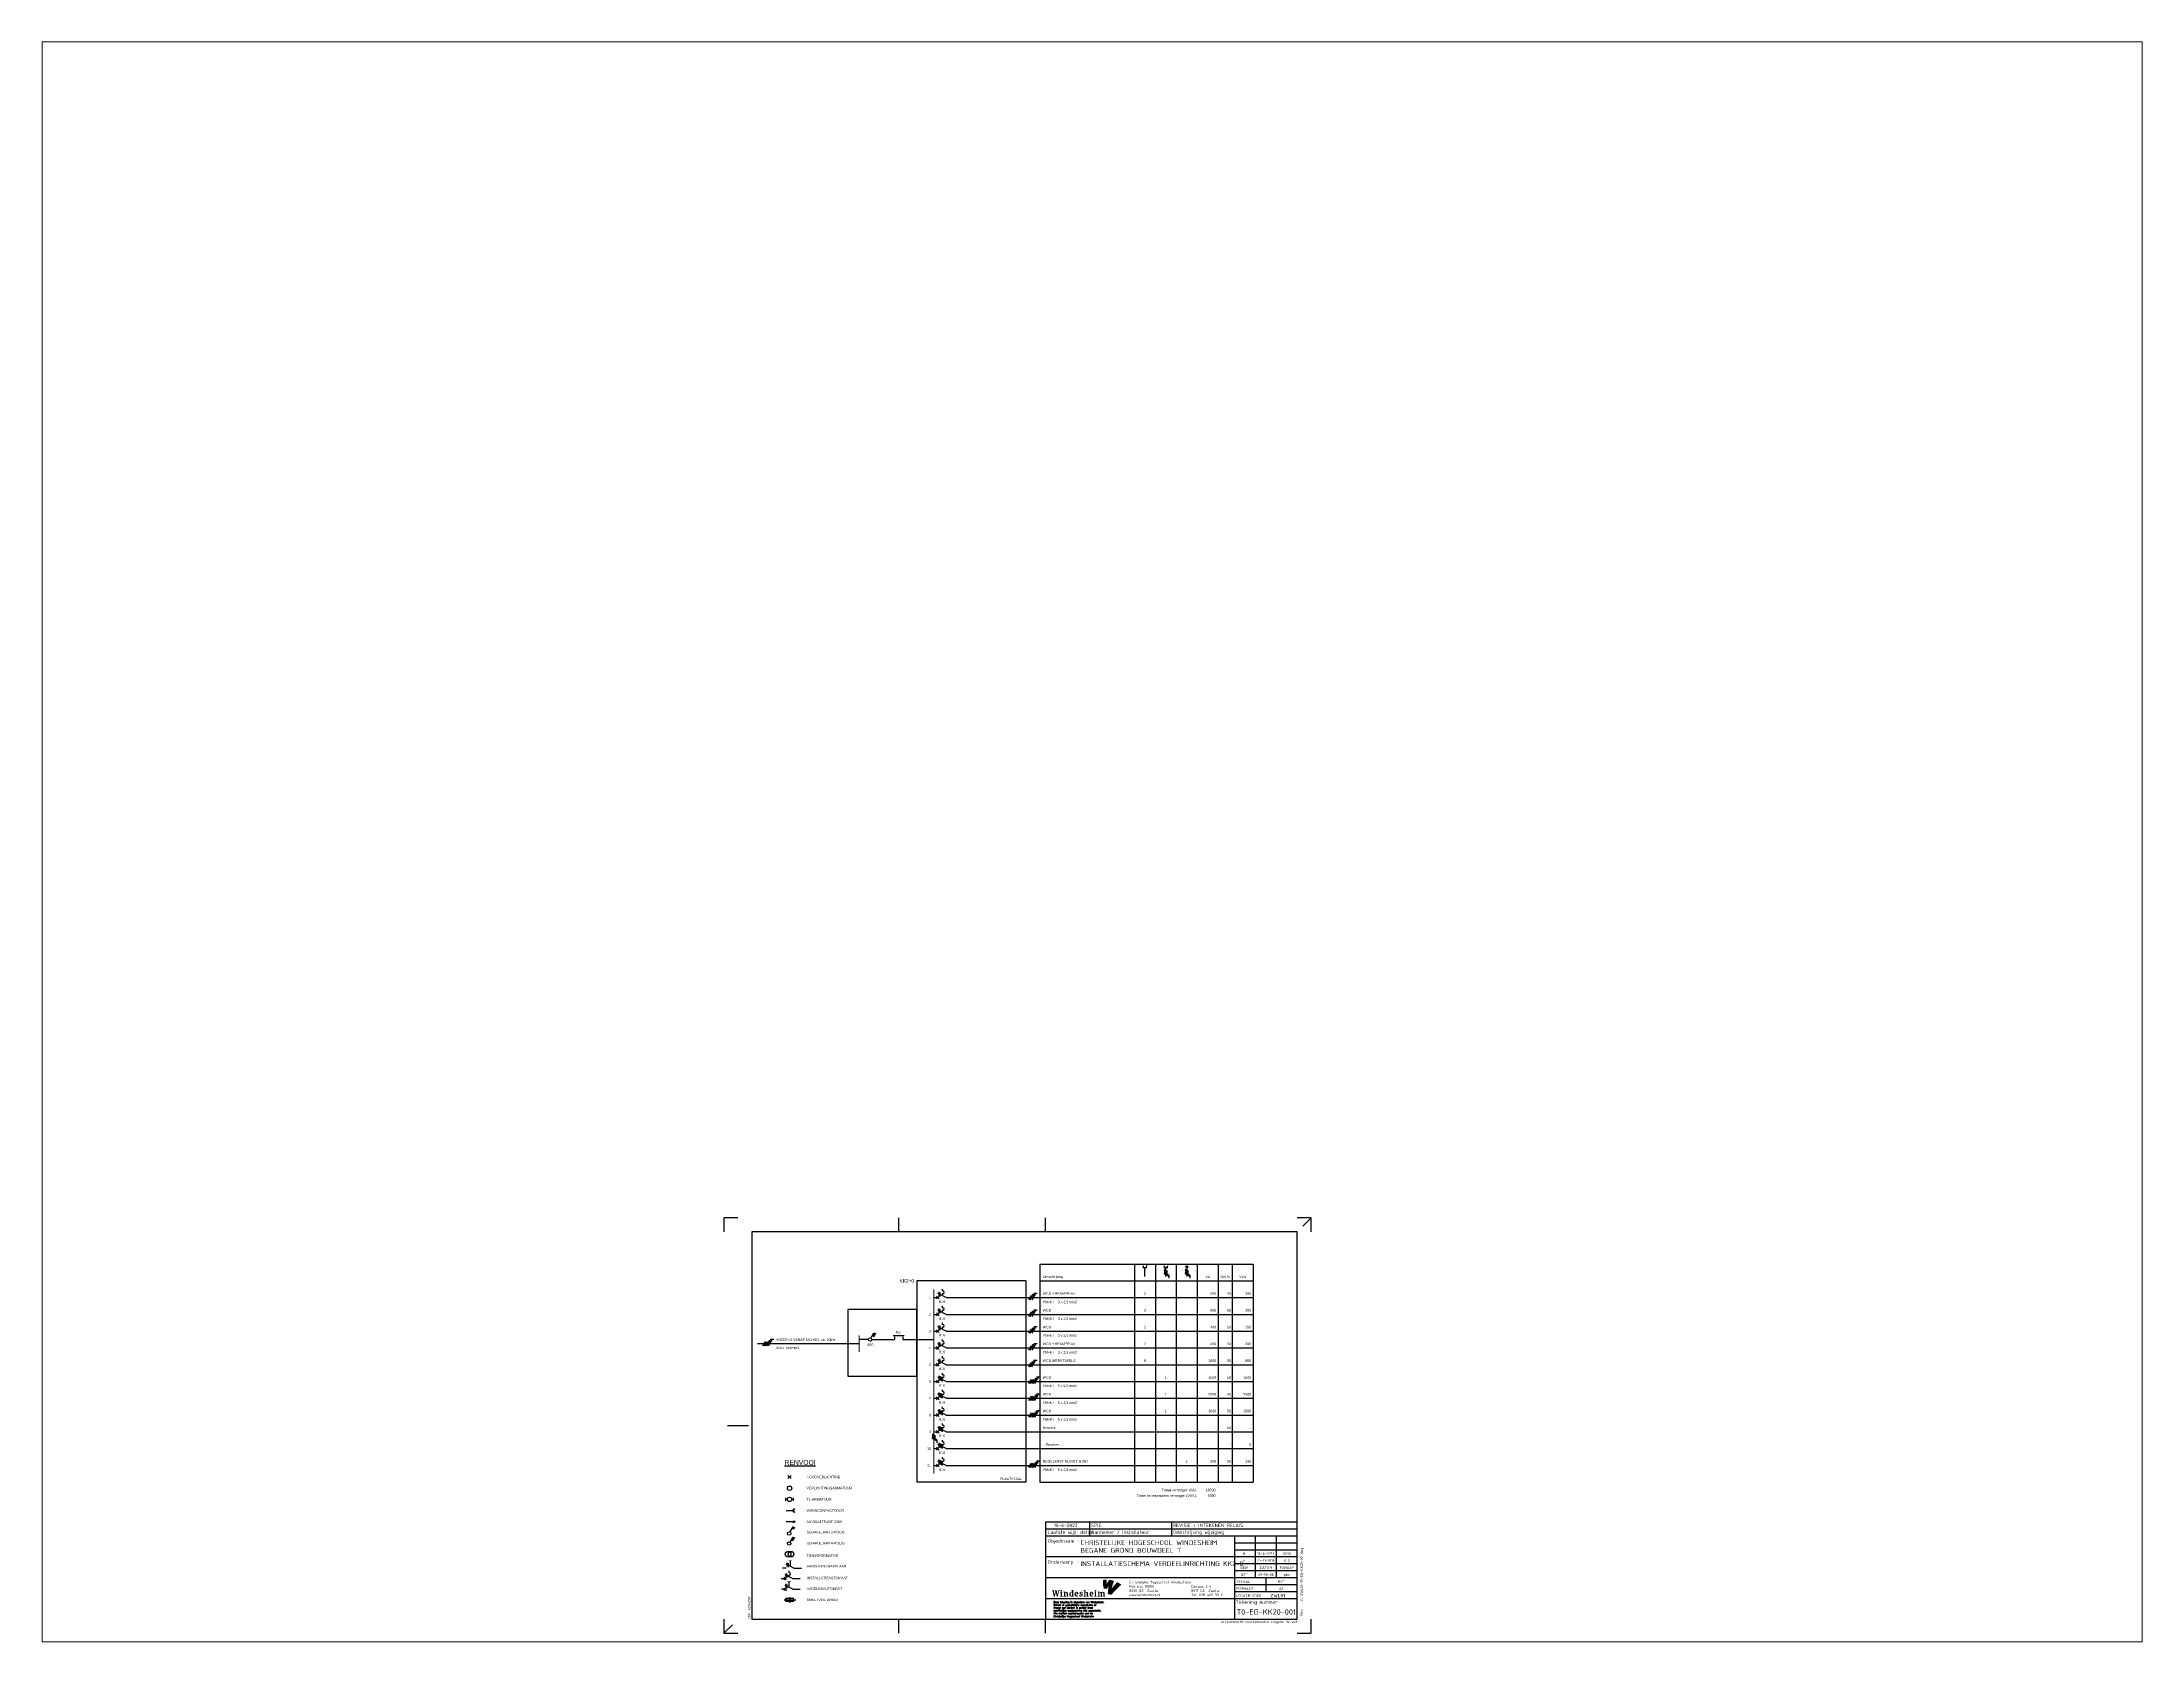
# Paper-space layout 'Layout1' of a CAD drawing. Header units: millimetres. Extents: x 27 to 240, y 20 to 183.
# The model-space entities are those that its viewports show. They can reach past a viewport. Long polylines and large blocks are cut down to what shows.
import ezdxf
from ezdxf.enums import TextEntityAlignment as Align

# ---------------------------------------------------------------- set-up
doc = ezdxf.new("R2010")
doc.units = ezdxf.units.MM
doc.linetypes.add('HIDDEN', pattern=[9.525, 6.35, -3.175])
doc.layers.get('0').update_dxf_attribs({"linetype": 'CONTINUOUS'})
for name, color, linetype in [('00att018', 1, 'CONTINUOUS'), ('00att025', 2, 'CONTINUOUS'), ('00att035', 3, 'CONTINUOUS'), ('00att050', 4, 'CONTINUOUS'), ('00kad018', 1, 'CONTINUOUS'), ('00kad025', 2, 'CONTINUOUS'), ('00kad070', 5, 'CONTINUOUS'), ('BL$2----_KADER', 7, 'CONTINUOUS'), ('BL$4----_LOGO', 7, 'CONTINUOUS'), ('BL$4----_STEMPEL', 7, 'CONTINUOUS'), ('EL$1----', 3, 'CONTINUOUS'), ('EL$1----_KK2+0', 3, 'CONTINUOUS'), ('EL6-----', 7, 'CONTINUOUS'), ('LAAG_1', 160, 'CONTINUOUS')]:
    doc.layers.add(name, color=color, linetype=linetype)
doc.styles.add('BURO-018', font='BUROFONT', dxfattribs={"height": 1.8})
doc.styles.add('BURO-035', font='BUROFONT.shx', dxfattribs={"height": 3.5})
doc.styles.add('EDU', font='ROMANS.SHX', dxfattribs={"height": 2.5})
doc.styles.add('ISO', font='isocp.shx')
doc.styles.add('STABICAD-018', font='isocp', dxfattribs={"height": 1.8})

# ---------------------------------------------------------------- blocks, each defined once
blk = doc.blocks.new('a3-windesheim-hor')
at = {"layer": '00kad018', "color": 1}
for p, q in [((0, 297), (0, 287)), ((10, 297), (0, 297)), ((125, 287), (125, 297)), ((230, 287), (230, 297)), ((420, 297), (410, 297)), ((420, 297), (414, 291)), ((420, 287), (420, 297)), ((2.5, 148.5), (17.5, 148.5)), ((0, 10), (0, 0)), ((0, 0), (6, 6)), ((0, 0), (10, 0)), ((125, 0), (125, 10)), ((230, 0), (230, 10)), ((410, 0), (420, 0)), ((420, 0), (420, 10))]:
    blk.add_line(p, q, dxfattribs=at)
at = {"layer": '00kad070', "color": 5}
for p, q in [((20, 287), (20, 10)), ((410, 287), (20, 287)), ((410, 10), (410, 287)), ((20, 10), (410, 10))]:
    blk.add_line(p, q, dxfattribs=at)
at = {"layer": '00att018', "color": 1, "style": 'ISO'}
blk.add_text('afm. 420x297', height=1.8, rotation=90, dxfattribs=at).set_placement((19, 10))
blk.add_text('Auteursrecht voorbehouden volgens de wet', height=1.8, dxfattribs=at).set_placement((410.1, 7.2), align=Align.RIGHT)
blk = doc.blocks.new('AI9-BLK4')
at = {"layer": 'LAAG_1'}
h = blk.add_hatch(color=40, dxfattribs=at)
edge = h.paths.add_edge_path()
edge.add_spline(control_points=[(7.1, 7.2), (4.8, 4.7), (2.6, 2.6), (-0.7, -2.1), (0, 0.5), (1.3, 5.9), (2.6, 9), (0.7, 9.7), (-2.2, 10.3), (-4.1, 10.4), (-5.5, 8.8), (-7.5, 5.5), (-8.1, 4.4), (-8, 6.9), (-7.7, 9.3), (-7.6, 10.6), (-9.6, 10.7), (-11, 10.6), (-13.2, 10.3), (-13.3, 6), (-13.1, 2), (-12, -2), (-10.8, -2.1), (-7.6, -2.4), (-7.6, -2.4), (-7.1, -1.7), (-6.1, 0), (-5, 1.4), (-5.4, -0.9), (-5.9, -4.1), (-6.1, -7.2), (-6.1, -8.1), (-6.2, -9.1), (-6.2, -10.1), (-4.7, -10.2), (-1, -10.6), (-0.7, -10.6), (-0.7, -10.6), (-0.7, -10.6), (-0.7, -10.6), (-0.7, -10.6), (-0.7, -10.6), (-0.7, -10.6), (0.7, -8.8), (2.3, -7), (3.6, -5.5), (4.7, -4.4), (5.7, -3.3), (6.7, -2.4), (9.3, 0.1), (11.5, 2.1), (13.2, 3.5), (11, 5.1), (9.5, 6.1), (7.1, 7.2)], knot_values=[0, 0, 0, 0, 1, 1, 1, 2, 2, 2, 3, 3, 3, 4, 4, 4, 5, 5, 5, 6, 6, 6, 7, 7, 7, 8, 8, 8, 9, 9, 9, 10, 10, 10, 11, 11, 11, 12, 12, 12, 13, 13, 13, 14, 14, 14, 15, 15, 15, 16, 16, 16, 17, 17, 17, 18, 18, 18, 18], degree=3, periodic=0)
h = blk.add_hatch(color=154, dxfattribs=at)
edge = h.paths.add_edge_path()
edge.add_spline(control_points=[(-0.7, -10.6), (-0.7, -10.6), (-0.7, -10.6), (-0.7, -10.6), (-0.7, -10.6), (-0.7, -10.6), (-0.7, -10.6)], knot_values=[0, 0, 0, 0, 1, 1, 1, 2, 2, 2, 2], degree=3, periodic=0)
h = blk.add_hatch(color=154, dxfattribs=at)
edge = h.paths.add_edge_path()
edge.add_spline(control_points=[(-0.7, -10.6), (-0.7, -10.6), (-0.7, -10.6), (-0.7, -10.6), (-0.7, -10.6), (-0.7, -10.6), (-0.7, -10.6)], knot_values=[0, 0, 0, 0, 1, 1, 1, 2, 2, 2, 2], degree=3, periodic=0)
blk = doc.blocks.new('AI9-BLK3')
at = {"layer": 'LAAG_1'}
h = blk.add_hatch(color=154, dxfattribs=at)
edge = h.paths.add_edge_path()
edge.add_spline(control_points=[(-27.8, 3.2), (-27.8, 3.2), (-29.8, -4.7), (-29.8, -4.7), (-29.8, -4.7), (-31.2, -4.7), (-31.2, -4.7), (-31.2, -4.7), (-32.5, 1.8), (-32.5, 1.8), (-32.5, 1.8), (-33.9, -4.7), (-33.9, -4.7), (-33.9, -4.7), (-35.4, -4.7), (-35.4, -4.7), (-35.4, -4.7), (-37.2, 3.2), (-37.2, 3.2), (-37.2, 3.2), (-38, 3.2), (-38, 3.2), (-38, 3.2), (-38, 4.2), (-38, 4.2), (-38, 4.2), (-34.8, 4.2), (-34.8, 4.2), (-34.8, 4.2), (-34.8, 3.2), (-34.8, 3.2), (-34.8, 3.2), (-35.4, 3.2), (-35.4, 3.2), (-35.4, 3.2), (-34.4, -2.1), (-34.4, -2.1), (-34.4, -2.1), (-33.2, 3.3), (-33.2, 3.3), (-33.2, 3.3), (-33.7, 3.3), (-33.7, 3.3), (-33.7, 3.3), (-33.7, 4.2), (-33.7, 4.2), (-33.7, 4.2), (-31.3, 4.2), (-31.3, 4.2), (-31.3, 4.2), (-30.2, -2.1), (-30.2, -2.1), (-30.2, -2.1), (-29, 3.2), (-29, 3.2), (-29, 3.2), (-29.8, 3.2), (-29.8, 3.2), (-29.8, 3.2), (-29.8, 4.2), (-29.8, 4.2), (-29.8, 4.2), (-27.2, 4.2), (-27.2, 4.2), (-27.2, 4.2), (-27.2, 3.2), (-27.2, 3.2), (-27.2, 3.2), (-27.8, 3.2), (-27.8, 3.2)], knot_values=[0, 0, 0, 0, 1, 1, 1, 2, 2, 2, 3, 3, 3, 4, 4, 4, 5, 5, 5, 6, 6, 6, 7, 7, 7, 8, 8, 8, 9, 9, 9, 10, 10, 10, 11, 11, 11, 12, 12, 12, 13, 13, 13, 14, 14, 14, 15, 15, 15, 16, 16, 16, 17, 17, 17, 18, 18, 18, 19, 19, 19, 20, 20, 20, 21, 21, 21, 22, 22, 22, 23, 23, 23, 23], degree=3, periodic=0)
h = blk.add_hatch(color=154, dxfattribs=at)
edge = h.paths.add_edge_path()
edge.add_spline(control_points=[(-26.4, -4.7), (-26.4, -4.7), (-26.4, -3.9), (-26.4, -3.9), (-26.4, -3.9), (-25.5, -3.9), (-25.5, -3.9), (-25.5, -3.9), (-25.5, 1.2), (-25.5, 1.2), (-25.5, 1.2), (-26.4, 1.2), (-26.4, 1.2), (-26.4, 1.2), (-26.4, 2), (-26.4, 2), (-26.4, 2), (-23.8, 2), (-23.8, 2), (-23.8, 2), (-23.8, -3.9), (-23.8, -3.9), (-23.8, -3.9), (-22.9, -3.9), (-22.9, -3.9), (-22.9, -3.9), (-22.9, -4.7), (-22.9, -4.7), (-22.9, -4.7), (-26.4, -4.7), (-26.4, -4.7)], knot_values=[0, 0, 0, 0, 1, 1, 1, 2, 2, 2, 3, 3, 3, 4, 4, 4, 5, 5, 5, 6, 6, 6, 7, 7, 7, 8, 8, 8, 9, 9, 9, 10, 10, 10, 10], degree=3, periodic=0)
edge = h.paths.add_edge_path()
edge.add_spline(control_points=[(-24.7, 2.7), (-25.2, 2.7), (-25.7, 3.2), (-25.7, 3.7), (-25.7, 4.3), (-25.2, 4.8), (-24.7, 4.8), (-24.1, 4.8), (-23.6, 4.3), (-23.6, 3.7), (-23.6, 3.2), (-24.1, 2.7), (-24.7, 2.7)], knot_values=[0, 0, 0, 0, 1, 1, 1, 2, 2, 2, 3, 3, 3, 4, 4, 4, 4], degree=3, periodic=0)
h = blk.add_hatch(color=154, dxfattribs=at)
edge = h.paths.add_edge_path()
edge.add_spline(control_points=[(-17, -4.7), (-17, -4.7), (-17, -0.9), (-17, -0.9), (-17, -0.3), (-17.2, 0.2), (-17.5, 0.5), (-17.9, 0.9), (-18.3, 1.1), (-18.9, 1.1), (-19, 1.1), (-19, 1.1), (-19.1, 1.1), (-19.1, 1.1), (-19.1, -3.9), (-19.1, -3.9), (-19.1, -3.9), (-18.2, -3.9), (-18.2, -3.9), (-18.2, -3.9), (-18.2, -4.7), (-18.2, -4.7), (-18.2, -4.7), (-21.7, -4.7), (-21.7, -4.7), (-21.7, -4.7), (-21.7, -3.9), (-21.7, -3.9), (-21.7, -3.9), (-20.8, -3.9), (-20.8, -3.9), (-20.8, -3.9), (-20.8, 1.2), (-20.8, 1.2), (-20.8, 1.2), (-21.7, 1.2), (-21.7, 1.2), (-21.7, 1.2), (-21.7, 2), (-21.7, 2), (-21.7, 2), (-19.4, 2), (-19.4, 2), (-19.1, 2), (-18.9, 2), (-18.6, 2), (-17, 2), (-16.3, 1.9), (-15.9, 1.4), (-15.5, 1), (-15.3, 0.6), (-15.3, -0.2), (-15.3, -0.2), (-15.3, -3.9), (-15.3, -3.9), (-15.3, -3.9), (-14.5, -3.9), (-14.5, -3.9), (-14.5, -3.9), (-14.5, -4.7), (-14.5, -4.7), (-14.5, -4.7), (-17, -4.7), (-17, -4.7)], knot_values=[0, 0, 0, 0, 1, 1, 1, 2, 2, 2, 3, 3, 3, 4, 4, 4, 5, 5, 5, 6, 6, 6, 7, 7, 7, 8, 8, 8, 9, 9, 9, 10, 10, 10, 11, 11, 11, 12, 12, 12, 13, 13, 13, 14, 14, 14, 15, 15, 15, 16, 16, 16, 17, 17, 17, 18, 18, 18, 19, 19, 19, 20, 20, 20, 21, 21, 21, 21], degree=3, periodic=0)
h = blk.add_hatch(color=154, dxfattribs=at)
edge = h.paths.add_edge_path(flags=16)
edge.add_spline(control_points=[(-6.8, -4.7), (-6.8, -4.7), (-6.8, -3.9), (-6.8, -3.9), (-6.8, -3.9), (-7.6, -3.9), (-7.6, -3.9), (-7.6, -3.9), (-7.6, 4.5), (-7.6, 4.5), (-7.6, 4.5), (-10.2, 4.5), (-10.2, 4.5), (-10.2, 4.5), (-10.2, 3.6), (-10.2, 3.6), (-10.2, 3.6), (-9.3, 3.6), (-9.3, 3.6), (-9.3, 3.6), (-9.3, 2), (-9.3, 2), (-9.6, 2), (-9.8, 2), (-10.2, 2), (-11.9, 2), (-13.2, 0.7), (-13.2, -1.5), (-13.2, -3.8), (-12.3, -4.8), (-10.3, -4.8), (-9.9, -4.8), (-9.3, -4.7), (-9.1, -4.7), (-9.1, -4.7), (-6.8, -4.7), (-6.8, -4.7)], knot_values=[0, 0, 0, 0, 1, 1, 1, 2, 2, 2, 3, 3, 3, 4, 4, 4, 5, 5, 5, 6, 6, 6, 7, 7, 7, 8, 8, 8, 9, 9, 9, 10, 10, 10, 11, 11, 11, 12, 12, 12, 12], degree=3, periodic=0)
edge = h.paths.add_edge_path()
edge.add_spline(control_points=[(-9.3, -3.7), (-9.5, -3.8), (-9.6, -3.8), (-9.8, -3.8), (-10.8, -3.8), (-11.5, -3.1), (-11.5, -1.2), (-11.5, 0.4), (-10.9, 1.1), (-10, 1.1), (-9.7, 1.1), (-9.5, 1), (-9.3, 1), (-9.3, 1), (-9.3, -3.7), (-9.3, -3.7)], knot_values=[0, 0, 0, 0, 1, 1, 1, 2, 2, 2, 3, 3, 3, 4, 4, 4, 5, 5, 5, 5], degree=3, periodic=0)
h = blk.add_hatch(color=154, dxfattribs=at)
edge = h.paths.add_edge_path(flags=16)
edge.add_spline(control_points=[(-0.4, -1.4), (-0.4, 1), (-1.2, 2.1), (-3, 2.1), (-4.8, 2.1), (-5.9, 0.7), (-5.9, -1.4), (-5.9, -3.6), (-4.8, -4.8), (-2.7, -4.8), (-1.9, -4.8), (-1.2, -4.6), (-0.7, -4.4), (-0.7, -4.4), (-0.7, -3.5), (-0.7, -3.5), (-1.2, -3.6), (-1.6, -3.6), (-2, -3.6), (-3.4, -3.6), (-4.2, -2.5), (-4.2, -1.4), (-4.2, -1.4), (-0.4, -1.4), (-0.4, -1.4)], knot_values=[0, 0, 0, 0, 1, 1, 1, 2, 2, 2, 3, 3, 3, 4, 4, 4, 5, 5, 5, 6, 6, 6, 7, 7, 7, 8, 8, 8, 8], degree=3, periodic=0)
edge = h.paths.add_edge_path()
edge.add_spline(control_points=[(-2.2, -0.5), (-2.2, -0.5), (-4.2, -0.5), (-4.2, -0.5), (-4.2, 0.5), (-3.8, 1.1), (-3.2, 1.1), (-2.6, 1.1), (-2.2, 0.6), (-2.2, -0.5)], knot_values=[0, 0, 0, 0, 1, 1, 1, 2, 2, 2, 3, 3, 3, 3], degree=3, periodic=0)
h = blk.add_hatch(color=154, dxfattribs=at)
edge = h.paths.add_edge_path()
edge.add_spline(control_points=[(3.2, -4.8), (2.4, -4.8), (1.5, -4.6), (1.3, -4.5), (1.3, -4.5), (1.3, -2.7), (1.3, -2.7), (1.3, -2.7), (2.3, -2.7), (2.3, -2.7), (2.3, -2.7), (2.3, -3.6), (2.3, -3.6), (2.6, -3.7), (2.9, -3.8), (3.3, -3.8), (4.1, -3.8), (4.5, -3.5), (4.5, -3), (4.5, -2.5), (4.1, -2.3), (3.5, -2.1), (3.5, -2.1), (2.7, -1.8), (2.7, -1.8), (1.8, -1.5), (1.3, -1), (1.3, 0.1), (1.3, 1.2), (2.3, 2.1), (3.9, 2.1), (4.6, 2.1), (5.3, 2), (5.7, 1.9), (5.7, 1.9), (5.7, 0), (5.7, 0), (5.7, 0), (4.7, 0), (4.7, 0), (4.7, 0), (4.7, 1), (4.7, 1), (4.4, 1.1), (4.2, 1.1), (3.9, 1.1), (3.2, 1.1), (2.8, 0.8), (2.8, 0.4), (2.8, 0), (3, -0.2), (3.6, -0.4), (3.6, -0.4), (4.4, -0.7), (4.4, -0.7), (5.4, -1), (6, -1.6), (6, -2.6), (6, -4), (4.8, -4.8), (3.2, -4.8)], knot_values=[0, 0, 0, 0, 1, 1, 1, 2, 2, 2, 3, 3, 3, 4, 4, 4, 5, 5, 5, 6, 6, 6, 7, 7, 7, 8, 8, 8, 9, 9, 9, 10, 10, 10, 11, 11, 11, 12, 12, 12, 13, 13, 13, 14, 14, 14, 15, 15, 15, 16, 16, 16, 17, 17, 17, 18, 18, 18, 19, 19, 19, 20, 20, 20, 20], degree=3, periodic=0)
h = blk.add_hatch(color=154, dxfattribs=at)
edge = h.paths.add_edge_path()
edge.add_spline(control_points=[(11.8, -4.7), (11.8, -4.7), (11.8, -1), (11.8, -1), (11.8, -0.3), (11.7, 0.2), (11.3, 0.5), (10.9, 0.9), (10.5, 1.1), (10, 1.1), (9.9, 1.1), (9.8, 1.1), (9.7, 1.1), (9.7, 1.1), (9.7, -3.9), (9.7, -3.9), (9.7, -3.9), (10.6, -3.9), (10.6, -3.9), (10.6, -3.9), (10.6, -4.7), (10.6, -4.7), (10.6, -4.7), (7.1, -4.7), (7.1, -4.7), (7.1, -4.7), (7.1, -3.9), (7.1, -3.9), (7.1, -3.9), (8, -3.9), (8, -3.9), (8, -3.9), (8, 3.6), (8, 3.6), (8, 3.6), (7.2, 3.6), (7.2, 3.6), (7.2, 3.6), (7.2, 4.5), (7.2, 4.5), (7.2, 4.5), (9.7, 4.5), (9.7, 4.5), (9.7, 4.5), (9.7, 2), (9.7, 2), (9.9, 2), (10.2, 2), (10.5, 2), (11.9, 2), (12.5, 1.8), (13, 1.4), (13.4, 1), (13.5, 0.5), (13.5, -0.2), (13.5, -0.2), (13.5, -3.9), (13.5, -3.9), (13.5, -3.9), (14.3, -3.9), (14.3, -3.9), (14.3, -3.9), (14.3, -4.7), (14.3, -4.7), (14.3, -4.7), (11.8, -4.7), (11.8, -4.7)], knot_values=[0, 0, 0, 0, 1, 1, 1, 2, 2, 2, 3, 3, 3, 4, 4, 4, 5, 5, 5, 6, 6, 6, 7, 7, 7, 8, 8, 8, 9, 9, 9, 10, 10, 10, 11, 11, 11, 12, 12, 12, 13, 13, 13, 14, 14, 14, 15, 15, 15, 16, 16, 16, 17, 17, 17, 18, 18, 18, 19, 19, 19, 20, 20, 20, 21, 21, 21, 22, 22, 22, 22], degree=3, periodic=0)
h = blk.add_hatch(color=154, dxfattribs=at)
edge = h.paths.add_edge_path(flags=16)
edge.add_spline(control_points=[(21.1, -1.4), (21.1, 1), (20.4, 2.1), (18.5, 2.1), (16.7, 2.1), (15.6, 0.7), (15.6, -1.4), (15.6, -3.6), (16.8, -4.8), (18.9, -4.8), (19.6, -4.8), (20.3, -4.6), (20.8, -4.4), (20.8, -4.4), (20.8, -3.5), (20.8, -3.5), (20.4, -3.6), (19.9, -3.6), (19.5, -3.6), (18.1, -3.6), (17.3, -2.5), (17.3, -1.4), (17.3, -1.4), (21.1, -1.4), (21.1, -1.4)], knot_values=[0, 0, 0, 0, 1, 1, 1, 2, 2, 2, 3, 3, 3, 4, 4, 4, 5, 5, 5, 6, 6, 6, 7, 7, 7, 8, 8, 8, 8], degree=3, periodic=0)
edge = h.paths.add_edge_path()
edge.add_spline(control_points=[(19.3, -0.5), (19.3, -0.5), (17.3, -0.5), (17.3, -0.5), (17.3, 0.5), (17.8, 1.1), (18.4, 1.1), (18.9, 1.1), (19.3, 0.6), (19.3, -0.5)], knot_values=[0, 0, 0, 0, 1, 1, 1, 2, 2, 2, 3, 3, 3, 3], degree=3, periodic=0)
h = blk.add_hatch(color=154, dxfattribs=at)
edge = h.paths.add_edge_path()
edge.add_spline(control_points=[(22.5, -4.7), (22.5, -4.7), (22.5, -3.9), (22.5, -3.9), (22.5, -3.9), (23.4, -3.9), (23.4, -3.9), (23.4, -3.9), (23.4, 1.2), (23.4, 1.2), (23.4, 1.2), (22.5, 1.2), (22.5, 1.2), (22.5, 1.2), (22.5, 2), (22.5, 2), (22.5, 2), (25.1, 2), (25.1, 2), (25.1, 2), (25.1, -3.9), (25.1, -3.9), (25.1, -3.9), (26, -3.9), (26, -3.9), (26, -3.9), (26, -4.7), (26, -4.7), (26, -4.7), (22.5, -4.7), (22.5, -4.7)], knot_values=[0, 0, 0, 0, 1, 1, 1, 2, 2, 2, 3, 3, 3, 4, 4, 4, 5, 5, 5, 6, 6, 6, 7, 7, 7, 8, 8, 8, 9, 9, 9, 10, 10, 10, 10], degree=3, periodic=0)
edge = h.paths.add_edge_path()
edge.add_spline(control_points=[(24.2, 2.7), (23.6, 2.7), (23.2, 3.2), (23.2, 3.7), (23.2, 4.3), (23.6, 4.8), (24.2, 4.8), (24.8, 4.8), (25.3, 4.3), (25.3, 3.7), (25.3, 3.2), (24.8, 2.7), (24.2, 2.7)], knot_values=[0, 0, 0, 0, 1, 1, 1, 2, 2, 2, 3, 3, 3, 4, 4, 4, 4], degree=3, periodic=0)
h = blk.add_hatch(color=154, dxfattribs=at)
edge = h.paths.add_edge_path()
edge.add_spline(control_points=[(35.5, -4.7), (35.5, -4.7), (35.5, -0.9), (35.5, -0.9), (35.5, -0.3), (35.3, 0.2), (35, 0.5), (34.7, 0.9), (34.2, 1.1), (33.5, 1.1), (33.4, 1.1), (33.3, 1), (33.2, 1), (33.4, 0.8), (33.5, 0.3), (33.5, -0.1), (33.5, -0.1), (33.5, -3.9), (33.5, -3.9), (33.5, -3.9), (34.3, -3.9), (34.3, -3.9), (34.3, -3.9), (34.3, -4.7), (34.3, -4.7), (34.3, -4.7), (31.8, -4.7), (31.8, -4.7), (31.8, -4.7), (31.8, -0.9), (31.8, -0.9), (31.8, -0.2), (31.6, 0.2), (31.3, 0.5), (30.9, 0.9), (30.5, 1.1), (30, 1.1), (30, 1.1), (29.9, 1.1), (29.8, 1.1), (29.8, 1.1), (29.8, -3.9), (29.8, -3.9), (29.8, -3.9), (30.6, -3.9), (30.6, -3.9), (30.6, -3.9), (30.6, -4.7), (30.6, -4.7), (30.6, -4.7), (27.2, -4.7), (27.2, -4.7), (27.2, -4.7), (27.2, -3.9), (27.2, -3.9), (27.2, -3.9), (28.1, -3.9), (28.1, -3.9), (28.1, -3.9), (28.1, 1.2), (28.1, 1.2), (28.1, 1.2), (27.2, 1.2), (27.2, 1.2), (27.2, 1.2), (27.2, 2), (27.2, 2), (27.2, 2), (29.6, 2), (29.6, 2), (29.9, 2), (30.2, 2), (30.4, 2), (31.4, 2), (31.9, 1.9), (32.5, 1.7), (33, 1.9), (33.7, 2), (34.5, 2), (35.6, 2), (36.3, 1.8), (36.7, 1.4), (37.1, 1), (37.2, 0.5), (37.2, -0.1), (37.2, -0.1), (37.2, -3.9), (37.2, -3.9), (37.2, -3.9), (38, -3.9), (38, -3.9), (38, -3.9), (38, -4.7), (38, -4.7), (38, -4.7), (35.5, -4.7), (35.5, -4.7)], knot_values=[0, 0, 0, 0, 1, 1, 1, 2, 2, 2, 3, 3, 3, 4, 4, 4, 5, 5, 5, 6, 6, 6, 7, 7, 7, 8, 8, 8, 9, 9, 9, 10, 10, 10, 11, 11, 11, 12, 12, 12, 13, 13, 13, 14, 14, 14, 15, 15, 15, 16, 16, 16, 17, 17, 17, 18, 18, 18, 19, 19, 19, 20, 20, 20, 21, 21, 21, 22, 22, 22, 23, 23, 23, 24, 24, 24, 25, 25, 25, 26, 26, 26, 27, 27, 27, 28, 28, 28, 29, 29, 29, 30, 30, 30, 31, 31, 31, 32, 32, 32, 32], degree=3, periodic=0)
blk = doc.blocks.new('AI9-BLK2')
at = {"layer": 'LAAG_1', "color": 7}
for name, p in [('AI9-BLK4', (36.4, 1.4)), ('AI9-BLK3', (-11.6, -7.2))]:
    blk.add_blockref(name, p, dxfattribs=at)
blk = doc.blocks.new('CHW_ONDERHOEK')
at = {"layer": '00kad025', "color": 2}
for p, q in [((-190, 79.5), (-190, 69.5)), ((-10, 79.5), (-190, 79.5)), ((-158.5, 79.5), (-158.5, 69.5)), ((-100, 79.5), (-100, 69.5)), ((-10, 74.5), (-190, 74.5)), ((-10, 64.5), (-55, 64.5)), ((-40, 69.5), (-40, 39.5)), ((-25, 69.5), (-25, 39.5)), ((-10, 59.5), (-55, 59.5)), ((-10, 54.5), (-55, 54.5)), ((-10, 49.5), (-55, 49.5)), ((-32.5, 39.5), (-32.5, 34.5)), ((-32.5, 34.5), (-32.5, 29.5))]:
    blk.add_line(p, q, dxfattribs=at)
at = {"layer": '00kad070', "color": 5}
for p, q in [((-10, 69.5), (-190, 69.5)), ((-190, 69.5), (-190, 10)), ((-55, 69.5), (-55, 10)), ((-55, 54.5), (-190, 54.5)), ((-10, 39.5), (-190, 39.5)), ((-10, 44.5), (-55, 44.5)), ((-10, 34.5), (-55, 34.5)), ((-55, 24.5), (-190, 24.5)), ((-10, 29.5), (-55, 29.5)), ((-10, 24.5), (-55, 24.5))]:
    blk.add_line(p, q, dxfattribs=at)
at = {"layer": 'LAAG_1', "color": 7, "xscale": 0.5, "yscale": 0.5, "zscale": 0.5}
blk.add_blockref('AI9-BLK2', (-160.6, 32.2), dxfattribs=at)
at = {"layer": '00att018', "color": 1, "style": 'ISO'}
for s, p in [('GEW', (-48, 46)), ('DATUM', (-32.5, 46)), ('PARAAF', (-17.5, 46)), ('GET', (-48, 41))]:
    blk.add_text(s, height=1.8, dxfattribs=at).set_placement(p, align=Align.CENTER)
for s, p in [('SCHAAL', (-53.5, 36)), ('FORMAAT', (-53.5, 31))]:
    blk.add_text(s, height=1.8, dxfattribs=at).set_placement(p)
at = {"layer": '00att018', "color": 1, "linetype": 'Continuous', "style": 'EDU'}
for s, p in [('Deze tekening is eigendom van Windesheim.', (-184.2, 21.6)), ('Gehele of gedeeltelijke reproduktie of', (-184.2, 19.6)), ('inzage aan derden is zonder onze', (-184.2, 17.6)), ('schriftelijke toestemming niet geoorloofd.', (-184.2, 15.6)), ('Alle rechten voorbehouden aan de', (-184.2, 13.6)), ('Christelijke Hogeschool Windesheim', (-184.2, 11.4))]:
    blk.add_text(s, height=1.2, dxfattribs=at).set_placement(p)
at = {"layer": '00att018', "color": 1, "style": 'ISO', "width": 0.9}
blk.add_text('....\\\\', height=1.8, rotation=90, dxfattribs=at).set_placement((-6, 20.5))
at = {"layer": '00att018', "color": 1, "style": 'ISO'}
blk.add_text('File:', height=1.8, rotation=90, dxfattribs=at).set_placement((-6, 12.5))
for tag, p in [('WZ_CODED', (-48, 66.1)), ('WZ_CODEC', (-48, 61.1)), ('WZ_DATUMD', (-32.5, 66.1)), ('WZ_DATUMC', (-32.5, 61.1)), ('WZ_WZGOEDD', (-17.5, 66.1)), ('WZ_WZGOEDC', (-17.5, 61.1)), ('WZ_CODEA', (-48, 51.1)), ('WZ_CODEB', (-48, 56.1)), ('WZ_DATUMB', (-32.5, 56.1)), ('WZ_DATUMA', (-32.5, 51.1)), ('WZ_WZGOEDB', (-17.5, 56.1)), ('WZ_WZGOEDA', (-17.5, 51.1)), ('TKDATCREAT', (-32.5, 41)), ('TKFORMAAT', (-21.5, 31)), ('TKSCHAAL', (-21.5, 36)), ('TKINIT', (-17.5, 41))]:
    blk.add_attdef(tag, text='', height=1.8, dxfattribs=at).set_placement(p, align=Align.CENTER)
blk.add_attdef('DWGNAME', (-6, 26.9), '', height=1.8, rotation=90, dxfattribs=at)
at = {"layer": '00att025', "color": 2, "style": 'ISO'}
for s, p in [('Objectnaam', (-188.5, 64.7)), ('Onderwerp', (-188.5, 49.7)), ('Tekening nummer', (-54, 21))]:
    blk.add_text(s, height=2.5, dxfattribs=at).set_placement(p)
at = {"layer": '00att025', "style": 'ISO'}
for p in [(-167, 64.7), (-167, 49.8)]:
    blk.add_text(':', height=2.5, dxfattribs=at).set_placement(p)
at = {"layer": '00att025', "color": 1, "style": 'ISO'}
blk.add_text('LOCATIE CODE :', height=1.8, dxfattribs=at).set_placement((-53.5, 26))
at = {"layer": '00att025', "color": 2, "style": 'ISO'}
for tag, p in [('WZ_DATUM', (-184, 75.9)), ('WZ_AANNEMER_INSTALATEUR', (-157.5, 75.9)), ('WZ_OMSCHR', (-99, 75.9))]:
    blk.add_attdef(tag, p, '', height=2.5, dxfattribs=at)
at = {"layer": '00att025', "color": 3, "style": 'ISO'}
blk.add_attdef('TKVRIJ2', text='', height=2.5, dxfattribs=at).set_placement((-24, 25.6), align=Align.CENTER)
at = {"layer": '00att035', "color": 3, "style": 'ISO'}
for s, p in [('Laatste wijz. datum', (-188.5, 71)), ('Aannemer / Installateur', (-157.5, 71)), ('Omschrijving wijziging', (-99, 71))]:
    blk.add_text(s, height=2.5, dxfattribs=at).set_placement(p)
for tag, p in [('TK1OMSCHR', (-165.1, 57.5)), ('PROMSCHR', (-165.1, 63)), ('TK2OMSCHR', (-165.1, 48)), ('TKVRIJ1', (-165.1, 42.5))]:
    blk.add_attdef(tag, p, '', height=3.5, dxfattribs=at)
at = {"layer": '00att050', "color": 4, "style": 'ISO'}
blk.add_attdef('TKFASE', text='', height=5, dxfattribs=at).set_placement((-14.5, 82), align=Align.RIGHT)
blk.add_attdef('TKTEKNR', text='', height=3.5, dxfattribs=at).set_placement((-32.2, 13.2), align=Align.CENTER)
at = {"layer": 'BL$4----_LOGO', "color": 1, "style": 'ISO'}
for s, p in [('Christelijke Hogeschool Windesheim', (-130.2, 35.7)), ('Postbus 10090', (-130.2, 32.6)), ('8000 GB  Zwolle', (-130.2, 29.5)), ('Campus 2-6', (-85.9, 32.6)), ('8017 CA  Zwolle', (-85.9, 29.5)), ('www.windesheim.nl', (-130.2, 26.5)), ('Tel. 038 469 99 11', (-85.9, 26.5))]:
    blk.add_text(s, height=1.8, dxfattribs=at).set_placement(p)
blk = doc.blocks.new('RENV_DION')
at = {"layer": 'EL$1----', "linetype": 'Continuous'}
for p, q in [((485.1, 256.6), (487.3, 254.4)), ((487.3, 256.6), (485.1, 254.4)), ((483.5, 238.4), (483.5, 240.7)), ((488.9, 240.7), (488.9, 238.4)), ((483.9, 231.5), (488.9, 231.5)), ((488.9, 232.7), (488.9, 230.4)), ((489.3, 223.5), (483.9, 223.5)), ((486.6, 209), (488.7, 212.6)), ((487.6, 210.8), (488.9, 210.1)), ((488, 211.4), (489.2, 210.7)), ((488.3, 212), (489.6, 211.3)), ((488.7, 212.6), (489.9, 211.9)), ((486.6, 195.8), (486.6, 191.8)), ((480.3, 182.9), (483, 182.9)), ((482.1, 183.8), (483.9, 182)), ((483.9, 183.8), (482.1, 182)), ((488.4, 182.9), (483, 185.6)), ((483.6, 186.6), (483.6, 183.9)), ((489.3, 190.4), (483.9, 193.1)), ((484.3, 186.3), (484.3, 183.6)), ((484.6, 191.4), (484.6, 194.1)), ((485.3, 193.8), (485.3, 191.1)), ((485.7, 188.3), (485.7, 187.2)), ((486.1, 187.2), (485.7, 187.2)), ((486.1, 185.4), (485.7, 185.4)), ((485.7, 185.4), (485.7, 184.3)), ((485.8, 180.6), (485.8, 176.5)), ((488.4, 182.9), (493.8, 182.9)), ((484, 176.1), (482.2, 174.3)), ((482.2, 176.1), (484, 174.3)), ((482.4, 167.6), (490.8, 167.6)), ((488.5, 175.2), (483.1, 177.9)), ((489.3, 168.6), (483.3, 168.6)), ((483.3, 168.6), (483.3, 166.6)), ((483.3, 166.6), (489.3, 166.6)), ((486.3, 169.6), (486.3, 165.6)), ((489.3, 166.6), (489.3, 168.6))]:
    blk.add_line(p, q, dxfattribs=at)
at = {"layer": 'EL$1----', "color": 3, "linetype": 'Continuous'}
for p, q in [((486.6, 216.2), (488.7, 219.9)), ((488.3, 219.2), (489.6, 218.5)), ((488.7, 219.9), (489.9, 219.2))]:
    blk.add_line(p, q, dxfattribs=at)
at = {"layer": 'EL$1----'}
for p, q in [((483.9, 190.4), (481.2, 190.4)), ((489.3, 190.4), (494.7, 190.4)), ((483.1, 175.3), (480.4, 175.3)), ((483.9, 176.3), (483.9, 179)), ((484.5, 176), (484.5, 178.7)), ((488.5, 175.2), (493.9, 175.2))]:
    blk.add_line(p, q, dxfattribs=at)
at = {"layer": 'EL$1----', "linetype": 'Continuous'}
for points, const_width in [([(486.4, 255.5, 1), (486, 255.5, 1)], 0.389), ([(489.3, 223.8, 1), (489.3, 223.2, 1)], 0.583)]:
    blk.add_lwpolyline(points, format="xyb", close=True, dxfattribs=dict(at, const_width=const_width))
for points, const_width in [([(484.7, 239.5), (483.5, 239.5)], 0.778), ([(487.8, 239.5), (488.9, 239.5)], 0.778), ([(485.3, 195.8), (488, 195.8)], 0.45), ([(484.5, 180.6), (487.2, 180.6)], 0.45)]:
    blk.add_lwpolyline(points, dxfattribs=dict(at, const_width=const_width))
for centre, radius in [((486.2, 247.5), 1.56), ((486.2, 239.5), 1.56), ((489.3, 223.5), 0.583), ((485.2, 200.3), 2), ((485.9, 207.9), 1.25), ((487.2, 200.3), 2)]:
    blk.add_circle(centre, radius, dxfattribs=at)
at = {"layer": 'EL$1----', "color": 3, "linetype": 'Continuous'}
blk.add_circle((485.9, 215.1), 1.25, dxfattribs=at)
at = {"layer": 'EL$1----', "linetype": 'Continuous'}
for centre, radius, start, end in [((490.1, 231.5), 1.17, 90, 270), ((486.1, 186.3), 0.9, 270, 90)]:
    blk.add_arc(centre, radius, start, end, dxfattribs=at)
blk.add_solid([(483.3, 168.6), (484.3, 168.6), (483.3, 166.6), (484.3, 166.6)], dxfattribs=at)
at = {"layer": 'EL$1----', "color": 3, "style": 'BURO-035'}
blk.add_text('%%URENVOOI', height=3.5, dxfattribs=at).set_placement((482.6, 264.2))
at = {"layer": 'EL$1----', "color": 1, "style": 'BURO-018'}
for s, p in [('NOODVERLICHTING', (498.4, 255.5)), ('VERLICHTINGSARMATUUR', (498.4, 247.6)), ('TL-ARMATUUR', (498.4, 239.5)), ('WANDCONTACTDOOS', (498.4, 231.5)), ('AANSLUITPUNT 230V', (498.4, 223.5)), ('SCHAKELAAR 2-POLIG', (498.4, 216.1)), ('SCHAKELAAR 4-POLIG', (498.4, 208.2)), ('TRANSFORMATOR', (498.4, 199.3)), ('AARDLEKSCHAKELAAR', (498.5, 191.7)), ('INSTALLATIEAUTOMAAT', (498.5, 183.3)), ('AARDLEKAUTOMAAT', (498.5, 175.7)), ('SMELTVEILIGHEID', (498.5, 167.7))]:
    blk.add_text(s, height=1.8, dxfattribs=at).set_placement(p, align=Align.MIDDLE_LEFT)
blk = doc.blocks.new('HL3')
at = {"color": 0, "linetype": 'Continuous'}
for p, q in [((-3, 7), (-3, 4.5)), ((-3, 5.7), (1.5, 3.1)), ((1.5, 2.1), (-1.5, 3.9)), ((1.5, 1.1), (-1.5, 2.9)), ((1.5, 0.1), (-1.5, 1.9)), ((1.5, -0.9), (-1.5, 0.9))]:
    blk.add_line(p, q, dxfattribs=at)
at = {"color": 0, "linetype": 'Continuous', "const_width": 0.5}
blk.add_lwpolyline([(-1.7, 4.1, 1), (-2.2, 4.1, 1)], format="xyb", close=True, dxfattribs=at)
at = {"color": 0, "linetype": 'Continuous'}
blk.add_circle((-1.9, 4.1), 0.5, dxfattribs=at)
blk = doc.blocks.new('1114A3A')
at = {"color": 0, "linetype": 'Continuous'}
for p, q in [((0.6, 1.1), (2.7, 4.8)), ((1.7, 2.9), (2.9, 2.2)), ((2, 3.5), (3.3, 2.8)), ((2.4, 4.1), (3.6, 3.4)), ((2.7, 4.8), (4, 4.1))]:
    blk.add_line(p, q, dxfattribs=at)
blk.add_circle((0, 0), 1.25, dxfattribs=at)
at = {"color": 0, "linetype": 'Continuous', "style": 'BURO-018', "flags": 1}
for tag, p in [('E_ID', (0, 0.1)), ('E_MATCODE', (0, -4.9))]:
    blk.add_attdef(tag, p, '', height=1.8, dxfattribs=at)
at = {"color": 0, "linetype": 'Continuous', "style": 'BURO-018'}
blk.add_attdef('E_IGS', text='', height=1.8, dxfattribs=at).set_placement((3, 0.1), align=Align.MIDDLE_LEFT)
blk = doc.blocks.new('B3')
at = {"color": 0, "linetype": 'Continuous'}
for p, q in [((0, 9), (0, 21)), ((-6, 6), (-4.75, 6)), ((-4.75, 6.5), (-4.75, 6)), ((-4.125, 3.75), (-1.125, 3.75)), ((-3.75, 4.5), (-0.75, 4.5)), ((0, 9), (-3, 3)), ((-2.75, 6.5), (-2.75, 6)), ((-2.75, 6), (-1.5, 6)), ((-1, 4), (1, 2)), ((-1, 2), (1, 4)), ((0, 0), (0, 3))]:
    blk.add_line(p, q, dxfattribs=at)
blk.add_arc((-3.75, 6.5), 1, 0, 180, dxfattribs=at)
at = {"color": 1, "style": 'BURO-018'}
blk.add_attdef('E_VRIJ1', (-3, 12), '', height=1.8, rotation=90, dxfattribs=at)
at = {"color": 1, "linetype": 'Continuous', "style": 'BURO-018'}
blk.add_attdef('E_IIA', text='', height=1.8, rotation=90, dxfattribs=at).set_placement((2, 6), align=Align.TOP_CENTER)
blk = doc.blocks.new('m1')
at = {"color": 0, "linetype": 'Continuous'}
blk.add_line((0, 21), (0, 33), dxfattribs=at)
blk = doc.blocks.new('b1s')
at = {"color": 0, "linetype": 'Continuous'}
blk.add_line((0, 33), (0, 54), dxfattribs=at)
blk = doc.blocks.new('m1s')
at = {"color": 0, "linetype": 'Continuous'}
blk.add_line((0, 54), (0, 66), dxfattribs=at)
blk = doc.blocks.new('B5')
at = {"color": 0, "linetype": 'Continuous'}
for p, q in [((0, 9), (0, 21)), ((-6, 6), (-4.75, 6)), ((-4.75, 6.5), (-4.75, 6)), ((-4.125, 3.75), (-1.125, 3.75)), ((-3.75, 4.5), (-0.75, 4.5)), ((-3.375, 5.25), (-0.375, 5.25)), ((0, 9), (-3, 3)), ((-2.75, 6.5), (-2.75, 6)), ((-2.75, 6), (0, 6)), ((-1, 2), (1, 4)), ((-1, 4), (1, 2)), ((0, 0), (0, 3))]:
    blk.add_line(p, q, dxfattribs=at)
blk.add_arc((-3.75, 6.5), 1, 0, 180, dxfattribs=at)
at = {"color": 1, "style": 'BURO-018'}
blk.add_attdef('E_VRIJ1', (-3, 12), '', height=1.8, rotation=90, dxfattribs=at)
at = {"color": 1, "linetype": 'Continuous', "style": 'BURO-018'}
blk.add_attdef('E_IIA', text='', height=1.8, rotation=90, dxfattribs=at).set_placement((2, 6), align=Align.TOP_CENTER)
blk = doc.blocks.new('KOLNR6')
at = {"color": 0, "linetype": 'Continuous'}
for p, q in [((-3.5, -1.5), (-3.5, 1.5)), ((3, 0), (-3.5, 0))]:
    blk.add_line(p, q, dxfattribs=at)
blk.add_arc((-5, 0), 1.5, 270, 90, dxfattribs=at)
blk = doc.blocks.new('KOLNR7')
at = {"color": 0, "linetype": 'Continuous'}
for p, q in [((-3.5, -1.5), (-3.5, 1.5)), ((3, 0), (-3.5, 0)), ((-2.3, -1.2), (-0.9, 1.2)), ((-1.5, -1.2), (-0.1, 1.2)), ((-0.7, -1.2), (0.7, 1.2)), ((0.1, -1.2), (1.5, 1.2)), ((3, 2.4), (0.9, -1.2)), ((4, 2.4), (2, 2.4))]:
    blk.add_line(p, q, dxfattribs=at)
at = {"color": 0, "linetype": 'Continuous', "const_width": 0.4}
blk.add_lwpolyline([(1.7, 1.3, 1), (1.7, 1.7, 1)], format="xyb", close=True, dxfattribs=at)
at = {"color": 0, "linetype": 'Continuous'}
blk.add_circle((1.7, 1.5), 0.4, dxfattribs=at)
blk.add_arc((-5, 0), 1.5, 270, 90, dxfattribs=at)
blk = doc.blocks.new('KOLNR9')
at = {"color": 0, "linetype": 'Continuous'}
for p, q in [((-4, 0), (3, 0)), ((-2.3, -1.2), (-0.9, 1.2)), ((-1.5, -1.2), (-0.1, 1.2)), ((-0.7, -1.2), (0.7, 1.2)), ((0.1, -1.2), (1.5, 1.2)), ((3, 2.4), (0.9, -1.2)), ((4, 2.4), (2, 2.4))]:
    blk.add_line(p, q, dxfattribs=at)
for points, const_width in [([(-4, -0.4, 1), (-4, 0.4, 1)], 0.75), ([(1.7, 1.3, 1), (1.7, 1.7, 1)], 0.4)]:
    blk.add_lwpolyline(points, format="xyb", close=True, dxfattribs=dict(at, const_width=const_width))
for centre, radius in [((-4, 0), 0.75), ((1.7, 1.5), 0.4)]:
    blk.add_circle(centre, radius, dxfattribs=at)
blk = doc.blocks.new('L1')
at = {"color": 0, "linetype": 'Continuous'}
for p, q in [((-3, 74), (-3, 71.5)), ((-3, 72.7), (1.5, 70.1)), ((1.5, 69.1), (-1.5, 70.9)), ((1.5, 68.1), (-1.5, 69.9))]:
    blk.add_line(p, q, dxfattribs=at)
at = {"color": 0, "linetype": 'Continuous', "const_width": 0.5}
blk.add_lwpolyline([(-1.7, 71.1, 1), (-2.2, 71.1, 1)], format="xyb", close=True, dxfattribs=at)
at = {"color": 0, "linetype": 'Continuous'}
blk.add_circle((-1.9, 71.1), 0.5, dxfattribs=at)
blk = doc.blocks.new('L3')
at = {"color": 0, "linetype": 'Continuous'}
for p, q in [((-3, 76), (-3, 73.5)), ((-3, 74.7), (1.5, 72.1)), ((1.5, 71.1), (-1.5, 72.9)), ((1.5, 70.1), (-1.5, 71.9)), ((1.5, 69.1), (-1.5, 70.9)), ((1.5, 68.1), (-1.5, 69.9))]:
    blk.add_line(p, q, dxfattribs=at)
at = {"color": 0, "linetype": 'Continuous', "const_width": 0.5}
blk.add_lwpolyline([(-1.7, 73.1, 1), (-2.2, 73.1, 1)], format="xyb", close=True, dxfattribs=at)
at = {"color": 0, "linetype": 'Continuous'}
blk.add_circle((-1.9, 73.1), 0.5, dxfattribs=at)
blk = doc.blocks.new('111104')
at = {"color": 0, "linetype": 'Continuous'}
for p, q in [((-3, 7), (-3, 4.5)), ((-3, 5.7), (1.5, 3.1)), ((1.5, 2.1), (-1.5, 3.9)), ((1.5, 1.1), (-1.5, 2.9)), ((1.5, 0.1), (-1.5, 1.9)), ((1.5, -0.9), (-1.5, 0.9))]:
    blk.add_line(p, q, dxfattribs=at)
at = {"color": 0, "linetype": 'Continuous', "const_width": 0.5}
blk.add_lwpolyline([(-1.7, 4.1, 1), (-2.2, 4.1, 1)], format="xyb", close=True, dxfattribs=at)
at = {"color": 0, "linetype": 'Continuous'}
blk.add_circle((-1.9, 4.1), 0.5, dxfattribs=at)
blk = doc.blocks.new('CE_0702A1')
at = {"color": 0, "linetype": 'Continuous'}
for p, q in [((-3, -7), (-3, 1)), ((-2, 0), (0, 0)), ((-2, -6), (0, -6))]:
    blk.add_line(p, q, dxfattribs=at)
at = {"color": 0, "linetype": 'Continuous', "style": 'STABICAD-018'}
blk.add_attdef('TERMINALCLAMP1', text='', height=1.8, dxfattribs=at).set_placement((-1, 1), align=Align.RIGHT)
at = {"color": 0, "linetype": 'Continuous', "style": 'STABICAD-018', "flags": 1}
for tag in ['ARTICLECODE', 'CODING']:
    blk.add_attdef(tag, text='', height=1.8, dxfattribs=at).set_placement((0, 0), align=Align.MIDDLE)
at = {"color": 0, "linetype": 'Continuous', "style": 'STABICAD-018'}
blk.add_attdef('TERMINALCLAMP2', text='', height=1.8, dxfattribs=at).set_placement((-1, -7), align=Align.TOP_RIGHT)

msp = doc.modelspace()

# ---------------------------------------------------------------- linework, layer by layer
at = {"layer": 'EL$1----', "ltscale": 0.2}
for p, q in [((96.8, 207), (23.9, 207)), ((105.8, 210), (121.9, 210)), ((127.9, 210), (150, 210))]:
    msp.add_line(p, q, dxfattribs=at)
at = {"layer": 'EL$1----'}
msp.add_line((103.3, 210), (96.8, 210), dxfattribs=at)
at = {"layer": 'EL$1----', "color": 1, "linetype": 'HIDDEN'}
msp.add_lwpolyline([(138, 231.6), (88.5, 231.6), (88.5, 183.7), (138, 183.7)], close=True, dxfattribs=at)
at = {"layer": 'EL$1----', "ltscale": 0.2, "const_width": 0.7}
msp.add_lwpolyline([(96.8, 201), (96.8, 213)], dxfattribs=at)
at = {"layer": 'EL$1----_KK2+0', "color": 1}
for p, q in [((226, 264), (226, 108)), ((226, 264), (378.5, 264)), ((293.5, 264), (293.5, 108)), ((308.5, 264), (308.5, 108)), ((323.5, 264), (323.5, 108)), ((338.5, 264), (338.5, 108)), ((353.5, 264), (353.5, 108)), ((363.5, 264), (363.5, 108)), ((378.5, 264), (378.5, 108)), ((226, 252), (378.5, 252)), ((226, 108), (378.5, 108))]:
    msp.add_line(p, q, dxfattribs=at)
at = {"layer": 'EL$1----_KK2+0', "color": 1, "linetype": 'HIDDEN'}
for p, q in [((138, 252), (138, 108)), ((216, 252), (138, 252)), ((216, 252), (216, 108)), ((216, 108), (138, 108))]:
    msp.add_line(p, q, dxfattribs=at)
at = {"layer": 'EL$1----_KK2+0'}
for p, q in [((216, 240), (378.5, 240)), ((216, 228), (378.5, 228)), ((216, 216), (378.5, 216)), ((216, 204), (378.5, 204)), ((216, 192), (378.5, 192)), ((216, 180), (378.5, 180)), ((216, 168), (378.5, 168)), ((216, 156), (378.5, 156)), ((216, 144), (378.5, 144)), ((216, 132), (378.5, 132)), ((216, 120), (378.5, 120))]:
    msp.add_line(p, q, dxfattribs=at)
for points in [[(150, 234, 0.7, 0.7, 0), (150, 246, 0.7, 0.7, 0)], [(150, 222, 0.7, 0.7, 0), (150, 234, 0.7, 0.7, 0)], [(150, 210, 0.7, 0.7, 0), (150, 222, 0.7, 0.7, 0)], [(150, 198, 0.7, 0.7, 0), (150, 210, 0.7, 0.7, 0)], [(150, 186, 0.7, 0.7, 0), (150, 198, 0.7, 0.7, 0)], [(150, 174, 0.7, 0.7, 0), (150, 186, 0.7, 0.7, 0)], [(150, 162, 0.7, 0.7, 0), (150, 174, 0.7, 0.7, 0)], [(150, 150, 0.7, 0.7, 0), (150, 162, 0.7, 0.7, 0)], [(150, 138, 0.7, 0.7, 0), (150, 150, 0.7, 0.7, 0)], [(150, 126, 0.7, 0.7, 0), (150, 138, 0.7, 0.7, 0)], [(150, 114, 0.7, 0.7, 0), (150, 126, 0.7, 0.7, 0)]]:
    msp.add_lwpolyline(points, format="xyseb", dxfattribs=at)

# ---------------------------------------------------------------- block references
at = {"layer": 'BL$2----_KADER'}
for name, p in [('a3-windesheim-hor', (0, 0)), ('RENV_DION', (-439.3, -143.8))]:
    msp.add_blockref(name, p, dxfattribs=at)
at = {"layer": 'BL$4----_STEMPEL'}
ref = msp.add_blockref('CHW_ONDERHOEK', (420, 0), dxfattribs=at)
ref.add_attrib('TKTEKNR', 'T0-EG-KK20-001', dxfattribs={"layer": '00att050', "color": 4, "height": 4, "style": 'ISO'}).set_placement((387.8, 13.2), align=Align.CENTER)
ref.add_attrib('WZ_CODEA', 'A', dxfattribs={"layer": '00att018', "color": 1, "height": 1.8, "style": 'ISO'}).set_placement((372, 51.1), align=Align.CENTER)
ref.add_attrib('WZ_DATUMA', '25-11-2016', dxfattribs={"layer": '00att018', "color": 1, "height": 1.8, "style": 'ISO'}).set_placement((387.5, 51.1), align=Align.CENTER)
ref.add_attrib('WZ_WZGOEDA', 'JGS', dxfattribs={"layer": '00att018', "color": 1, "height": 1.8, "style": 'ISO'}).set_placement((402.5, 51.1), align=Align.CENTER)
ref.add_attrib('WZ_CODEB', 'B', dxfattribs={"layer": '00att018', "color": 1, "height": 1.8, "style": 'ISO'}).set_placement((372, 56.1), align=Align.CENTER)
ref.add_attrib('WZ_DATUMB', '16-6-2023', dxfattribs={"layer": '00att018', "color": 1, "height": 1.8, "style": 'ISO'}).set_placement((387.5, 56.1), align=Align.CENTER)
ref.add_attrib('WZ_WZGOEDB', 'JOBU', dxfattribs={"layer": '00att018', "color": 1, "height": 1.8, "style": 'ISO'}).set_placement((402.5, 56.1), align=Align.CENTER)
ref.add_attrib('TKDATCREAT', '09-06-06', dxfattribs={"layer": '00att018', "color": 1, "height": 1.8, "style": 'ISO'}).set_placement((387.5, 41), align=Align.CENTER)
ref.add_attrib('TKINIT', 'pbo', dxfattribs={"layer": '00att018', "color": 1, "height": 1.8, "style": 'ISO'}).set_placement((402.5, 41), align=Align.CENTER)
ref.add_attrib('TKSCHAAL', 'NVT', dxfattribs={"layer": '00att018', "color": 1, "height": 1.8, "style": 'ISO'}).set_placement((398.5, 36), align=Align.CENTER)
ref.add_attrib('TKFORMAAT', 'A3', dxfattribs={"layer": '00att018', "color": 1, "height": 1.8, "style": 'ISO'}).set_placement((398.5, 31), align=Align.CENTER)
ref.add_attrib('TKVRIJ2', 'ZWL01', dxfattribs={"layer": '00att025', "color": 3, "height": 2.5, "style": 'ISO'}).set_placement((396, 25.6), align=Align.CENTER)
ref.add_attrib('PROMSCHR', 'CHRISTELIJKE HOGESCHOOL WINDESHEIM', (254.9, 63), dxfattribs={"layer": '00att035', "color": 3, "height": 3.5, "style": 'ISO'})
ref.add_attrib('TK2OMSCHR', 'INSTALLATIESCHEMA VERDEELINRICHTING KK2+0', (254.9, 48), dxfattribs={"layer": '00att035', "color": 3, "height": 3.5, "style": 'ISO'})
ref.add_attrib('TKFILE', 'ZWL01-T0-EG-KK20-001.dwg', (414, 26.9), dxfattribs={"layer": '00att018', "color": 1, "height": 1.8, "rotation": 90, "style": 'ISO'})
ref.add_attrib('TK1OMSCHR', 'BEGANE GROND BOUWDEEL T', (254.9, 57.5), dxfattribs={"layer": '00att035', "color": 3, "height": 3.5, "style": 'ISO'})
ref.add_attrib('WZ_DATUM', '16-6-2023', (236, 75.9), dxfattribs={"layer": '00att025', "color": 2, "height": 2.5, "style": 'ISO'})
ref.add_attrib('WZ_AANNEMER_INSTALATEUR', 'SPIE', (262.5, 75.9), dxfattribs={"layer": '00att025', "color": 2, "height": 2.5, "style": 'ISO'})
ref.add_attrib('WZ_OMSCHR', 'REVISIE + INTEKENEN RELAIS ', (321, 75.9), dxfattribs={"layer": '00att025', "color": 2, "height": 2.5, "style": 'ISO'})
at = {"layer": 'EL$1----', "rotation": 270}
for name, p in [('L1', (150, 240)), ('L1', (150, 228)), ('L1', (150, 216)), ('L1', (150, 204)), ('L1', (149.9, 192)), ('L3', (150, 180)), ('L3', (150, 168)), ('L3', (150, 156)), ('L3', (150, 120))]:
    msp.add_blockref(name, p, dxfattribs=at)
at = {"layer": 'EL$1----'}
ref = msp.add_blockref('1114A3A', (104.5, 210), dxfattribs=at)
ref.add_attrib('E_IGS', '40A', dxfattribs={"layer": '0', "color": 1, "linetype": 'Continuous', "height": 1.8, "style": 'BURO-018'}).set_placement((102.5, 206.4), align=Align.MIDDLE_LEFT)
at = {"layer": 'EL$1----', "linetype": 'Continuous', "rotation": 270}
msp.add_blockref('CE_0702A1', (127.9, 210), dxfattribs=at)
at = {"layer": 'EL$1----', "ltscale": 0.2, "rotation": 270}
msp.add_blockref('HL3', (28.6, 207), dxfattribs=at)
at = {"layer": 'EL$1----', "xscale": 0.8, "yscale": 0.8, "zscale": 0.8, "rotation": 180}
msp.add_blockref('111104', (150, 141.8), dxfattribs=at)
at = {"layer": 'EL$1----_KK2+0', "rotation": 270}
for name, p in [('KOLNR6', (301, 258)), ('KOLNR7', (316, 258)), ('KOLNR9', (331, 258)), ('m1', (150, 240)), ('m1', (150, 228)), ('b1s', (150, 240)), ('b1s', (150, 228)), ('m1s', (150, 240)), ('m1s', (150, 228)), ('m1', (150, 216)), ('b1s', (150, 216)), ('m1s', (150, 216)), ('m1', (150, 204)), ('b1s', (150, 204)), ('m1s', (150, 204)), ('m1', (150, 192)), ('b1s', (150, 192)), ('m1s', (150, 192)), ('m1', (150, 180)), ('m1', (150, 168)), ('b1s', (150, 180)), ('b1s', (150, 168)), ('m1s', (150, 180)), ('m1s', (150, 168)), ('m1', (150, 156)), ('b1s', (150, 156)), ('m1s', (150, 156)), ('m1', (150, 144)), ('b1s', (150, 144)), ('m1s', (150, 144)), ('m1', (150, 132)), ('b1s', (150, 132)), ('m1s', (150, 132)), ('m1', (150, 120)), ('b1s', (150, 120)), ('m1s', (150, 120))]:
    msp.add_blockref(name, p, dxfattribs=at)
for name, p in [('B3', (150, 240)), ('B3', (150, 228)), ('B3', (150, 216)), ('B3', (150, 204)), ('B3', (150, 192)), ('B5', (150, 180)), ('B5', (150, 168)), ('B5', (150, 156)), ('B5', (150, 144)), ('B5', (150, 132)), ('B5', (150, 120))]:
    msp.add_blockref(name, p, dxfattribs=at).add_auto_attribs({'E_IIA': 'B16'})

# ---------------------------------------------------------------- texts
at = {"layer": 'EL$1----', "color": 1, "linetype": 'Continuous', "ltscale": 0.2, "style": 'BURO-018'}
msp.add_text('VOEDING VANAF KK1+0/1  ca. 10mtr', height=1.8, dxfattribs=at).set_placement((37.3, 209))
msp.add_text('VULT 5x4mm2', height=1.8, dxfattribs=at).set_placement((37.3, 205), align=Align.TOP_LEFT)
at = {"layer": 'EL$1----', "color": 1, "style": 'BURO-018'}
msp.add_text('PLAATSTAAL', height=1.8, dxfattribs=at).set_placement((197.5, 109.5))
at = {"layer": 'EL$1----_KK2+0', "color": 1, "style": 'BURO-018'}
for s, p in [('Omschrijving', (228, 254)), ('WCD + BEAMER AV', (228, 242)), ('WCD', (228, 230)), ('YMvK \\    3 x 2,5 mm2', (228, 236)), ('YMvK \\    3 x 2,5 mm2', (228, 224)), ('WCD', (228, 218)), ('YMvK \\    3 x 2,5 mm2', (228, 212)), ('WCD + BEAMER AV', (228, 206)), ('WCD WERKTAFELS', (228, 194)), ('YMvK \\    3 x 2,5 mm2', (228, 200)), ('WCD', (228, 182)), ('WCD', (228, 170)), ('YMvK \\    5 x 2,5 mm2', (228, 176)), ('YMvK \\    5 x 2,5 mm2', (228, 164)), ('WCD', (228, 158)), ('YMvK \\    5 x 2,5 mm2', (228, 152)), ('-', (228, 140)), ('Reserve', (228, 146)), ('...Reserve...', (228, 134)), ('REGELKAST RUIMTE B.060', (228, 122)), ('YMvK \\    5 x 2,5 mm2', (228, 116))]:
    msp.add_text(s, height=1.8, dxfattribs=at).set_placement(p)
for s, p in [('VA', (346, 254)), ('Gel.%', (358.5, 254)), ('VVA', (371, 254)), ('3', (301, 242)), ('3', (301, 230)), ('2', (301, 218)), ('8', (301, 194)), ('2', (301, 206)), ('1', (316, 182)), ('1', (316, 170)), ('1', (316, 158)), ('1', (331, 122))]:
    msp.add_text(s, height=1.8, dxfattribs=at).set_placement(p, align=Align.CENTER)
at = {"layer": 'EL$1----_KK2+0', "color": 2, "style": 'BURO-018'}
msp.add_text('KK2+0', height=2.5, dxfattribs=at).set_placement((136, 252), align=Align.MIDDLE_RIGHT)
at = {"layer": 'EL$1----_KK2+0', "color": 1, "style": 'BURO-018'}
for s, p in [('1', (148, 240)), ('2', (148, 228)), ('NS', (126.3, 215.3)), ('3', (148, 216)), ('4', (148, 204)), ('5', (148, 192)), ('6', (148, 180)), ('7', (148, 168)), ('8', (148, 156)), ('9', (148, 144)), ('10', (148, 132)), ('11', (148, 120))]:
    msp.add_text(s, height=1.8, dxfattribs=at).set_placement(p, align=Align.MIDDLE_RIGHT)
for s, p in [('600', (352, 242)), ('50', (362.5, 242)), ('300', (377, 242)), ('600', (352, 230)), ('50', (362.5, 230)), ('300', (377, 230)), ('400', (352, 218)), ('50', (362.5, 218)), ('200', (377, 218)), ('1600', (352, 194)), ('600', (352, 206)), ('50', (362.5, 206)), ('50', (362.5, 194)), ('300', (377, 206)), ('800', (377, 194)), ('3000', (352, 182)), ('50', (362.5, 182)), ('1500', (377, 182)), ('5000', (352, 170)), ('50', (362.5, 170)), ('2500', (377, 170)), ('3000', (352, 158)), ('50', (362.5, 158)), ('1500', (377, 158)), ('-', (352, 146)), ('50', (362.5, 146)), ('0', (377, 134)), ('-', (377, 146)), ('500', (352, 122)), ('50', (362.5, 122)), ('-', (362.5, 134)), ('250', (377, 122)), ('Totaal te verwachten vermogen (VVA):', (338, 97.5)), ('Totaal vermogen (VA):', (338, 101.5)), ('18700', (351.5, 101.5)), ('9350', (351.5, 97.5))]:
    msp.add_text(s, height=1.8, dxfattribs=at).set_placement(p, align=Align.RIGHT)

psp = doc.layouts.get("Layout1")

# ---------------------------------------------------------------- viewports
at = {"layer": 'EL6-----'}
psp.add_viewport(center=(133.35, 101.6), size=(213.36, 162.56), view_center_point=(263.2, 565.8), view_height=1144.172, dxfattribs=at)

doc.saveas('drawing.dxf')
